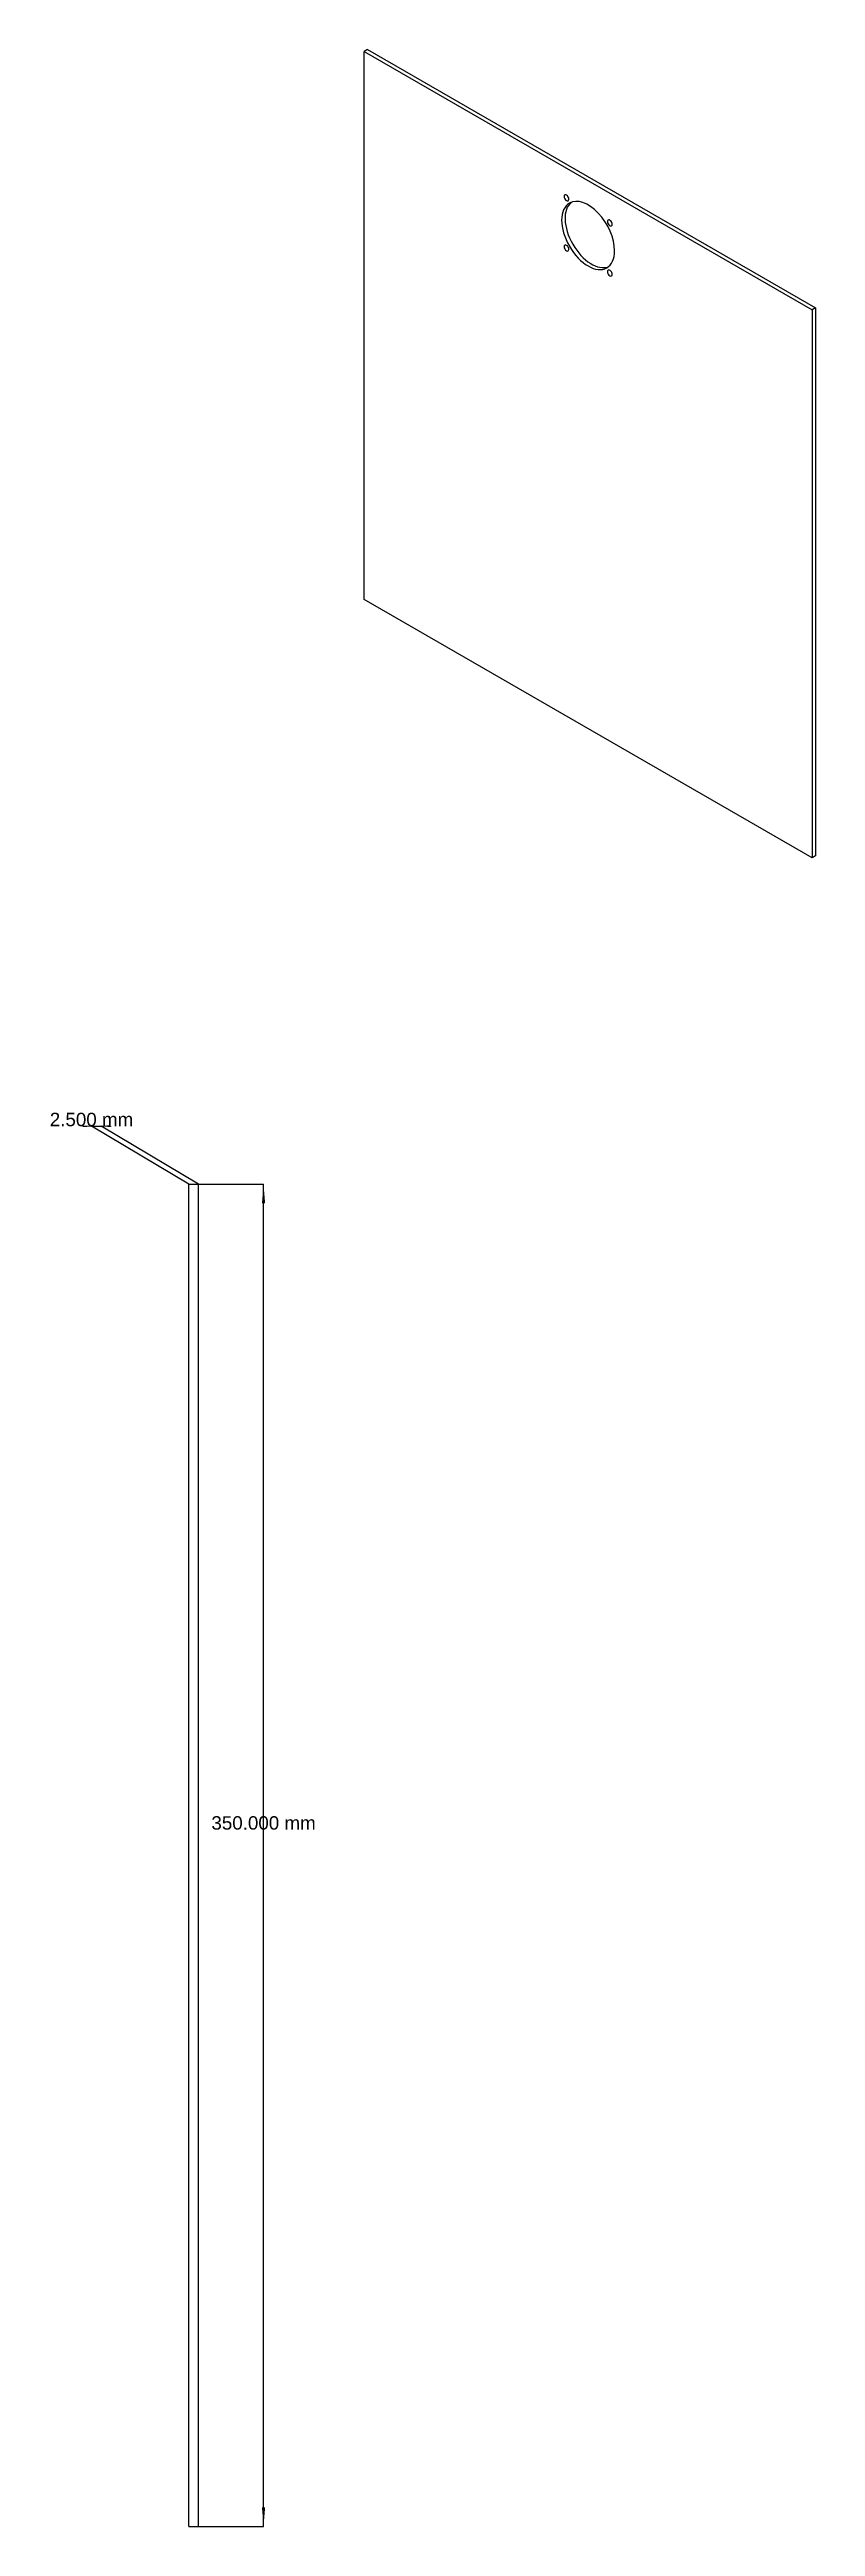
# Model space of a CAD drawing. Extents: x 114 to 1113, y 132 to 778.
# Drawn here: x 913 to 1113, y 132 to 778 of the extents above; entities that cross this region are included whole.
import ezdxf
from ezdxf.enums import TextEntityAlignment as Align

# ---------------------------------------------------------------- set-up
doc = ezdxf.new("R2010")
doc.units = 0
doc.layers.get('0').update_dxf_attribs({"linetype": 'CONTINUOUS'})
for name, color, linetype in [('Dimension022', 7, 'CONTINUOUS'), ('Dimension023', 7, 'CONTINUOUS'), ('ProjItem011', 7, 'CONTINUOUS'), ('View017', 7, 'CONTINUOUS')]:
    doc.layers.add(name, color=color, linetype=linetype)
doc.styles.get("Standard").update_dxf_attribs({"font": 'arial.ttf'})
doc.dimstyles.get("Standard").update_dxf_attribs({"dimscale": 0, "dimtxt": 2.5, "dimasz": 2.5, "dimexe": 1.25, "dimexo": 0.625, "dimtad": 1, "dimtxsty": 'STANDARD', "dimcen": 2.5, "dimazin": 3, "dimtfac": 1, "dimtmove": 0, "dimatfit": 3})

msp = doc.modelspace()

# ---------------------------------------------------------------- blocks, each defined once
blk = doc.blocks.new('*Dimension022')
at = {"color": 0}
for points in [[(921.954, 496.747), (921.238, 497.173), (926.596, 496.96)], [(929.454, 496.747), (928.738, 497.173), (924.096, 496.96)]]:
    blk.add_solid(points, dxfattribs=at)
at = {"layer": 'Dimension022'}
for p, q in [((949.487, 481.838), (924.096, 496.96)), ((924.096, 496.96), (926.596, 496.96)), ((951.987, 481.838), (926.596, 496.96))]:
    blk.add_line(p, q, dxfattribs=at)
blk.add_text('2.500 mm', height=3.5, dxfattribs=at).set_placement((924.096, 496.96), align=Align.CENTER)
blk = doc.blocks.new('*Dimension023')
at = {"color": 0}
for points in [[(968.505, 476.838), (969.338, 476.838), (968.922, 481.838)], [(968.505, 136.838), (969.338, 136.838), (968.922, 131.838)]]:
    blk.add_solid(points, dxfattribs=at)
at = {"layer": 'Dimension023'}
for p, q in [((951.987, 481.838), (968.922, 481.838)), ((968.922, 131.838), (968.922, 481.838)), ((951.987, 131.838), (968.922, 131.838))]:
    blk.add_line(p, q, dxfattribs=at)
blk.add_text('350.000 mm', height=3.5, dxfattribs=at).set_placement((968.922, 313.54), align=Align.CENTER)

# ---------------------------------------------------------------- dimensions: what is measured, and where the dimension line sits
at = {"layer": 'Dimension022'}
dim = msp.add_aligned_dim(p1=(949.487, 481.838), p2=(951.987, 481.838), distance=15.122, text='2.500 mm', dimstyle='STANDARD', dxfattribs=at)
dim.commit()
dim.dimension.update_dxf_attribs({"geometry": '*Dimension022', "text_midpoint": (924.096, 501.96)})
at = {"layer": 'Dimension023'}
dim = msp.add_aligned_dim(p1=(951.987, 131.838), p2=(951.987, 481.838), distance=-16.935, text='350.000 mm', dimstyle='STANDARD', dxfattribs=at)
dim.commit()
dim.dimension.update_dxf_attribs({"geometry": '*Dimension023', "text_midpoint": (973.922, 313.54)})

# ---------------------------------------------------------------- linework, layer by layer
at = {"layer": 'ProjItem011'}
for p, q in [((949.487, 481.838), (951.987, 481.838)), ((949.487, 131.838), (949.487, 481.838)), ((951.987, 131.838), (951.987, 481.838)), ((949.487, 131.838), (951.987, 131.838))]:
    msp.add_line(p, q, dxfattribs=at)
at = {"layer": 'View017'}
for p, q in [((996.032, 777.699), (995.148, 777.188)), ((995.148, 777.188), (1111.82, 709.827)), ((995.148, 634.301), (995.148, 777.188)), ((996.032, 777.699), (1112.7, 710.338)), ((1112.7, 710.338), (1111.82, 709.827)), ((1111.82, 709.827), (1111.82, 566.94)), ((1112.7, 710.338), (1112.7, 567.451)), ((1111.82, 566.94), (995.148, 634.301)), ((1112.7, 567.451), (1111.82, 566.94))]:
    msp.add_line(p, q, dxfattribs=at)
for centre, major_axis, start_param, end_param in [((1053.48, 729.219), (-4.875, 8.444), 0, 3.14159), ((1054.37, 729.729), (-4.875, 8.444), 0.0907793, 3.05081), ((1047.83, 739.017), (-0.438, 0.758), 0, 3.14159), ((1047.83, 739.017), (-0.438, 0.758), 3.92699, 0), ((1047.83, 739.017), (-0.438, 0.758), 3.14159, 3.92699), ((1053.48, 729.219), (-4.875, 8.444), 3.92699, 0), ((1059.14, 732.485), (-0.438, 0.758), 0, 3.14159), ((1059.14, 732.485), (-0.438, 0.758), 3.92699, 0), ((1059.14, 732.485), (-0.438, 0.758), 3.14159, 3.92699), ((1047.83, 725.953), (-0.438, 0.758), 0, 3.14159), ((1047.83, 725.953), (-0.438, 0.758), 3.92699, 0), ((1047.83, 725.953), (-0.438, 0.758), 3.14159, 3.92699), ((1053.48, 729.219), (-4.875, 8.444), 3.14159, 3.92699), ((1059.14, 719.421), (-0.438, 0.758), 0, 3.14159), ((1059.14, 719.421), (-0.438, 0.758), 3.92699, 0), ((1059.14, 719.421), (-0.438, 0.758), 3.14159, 3.92699)]:
    msp.add_ellipse(centre, major_axis=major_axis, ratio=0.57735, start_param=start_param, end_param=end_param, dxfattribs=at)

msp.set_redraw_order([(e.dxf.handle, doc.entitydb.next_handle()) for e in msp.query("TEXT MTEXT ATTDEF DIMENSION ARC_DIMENSION")])  # texts and dimensions are drawn at this point

doc.saveas('drawing.dxf')
